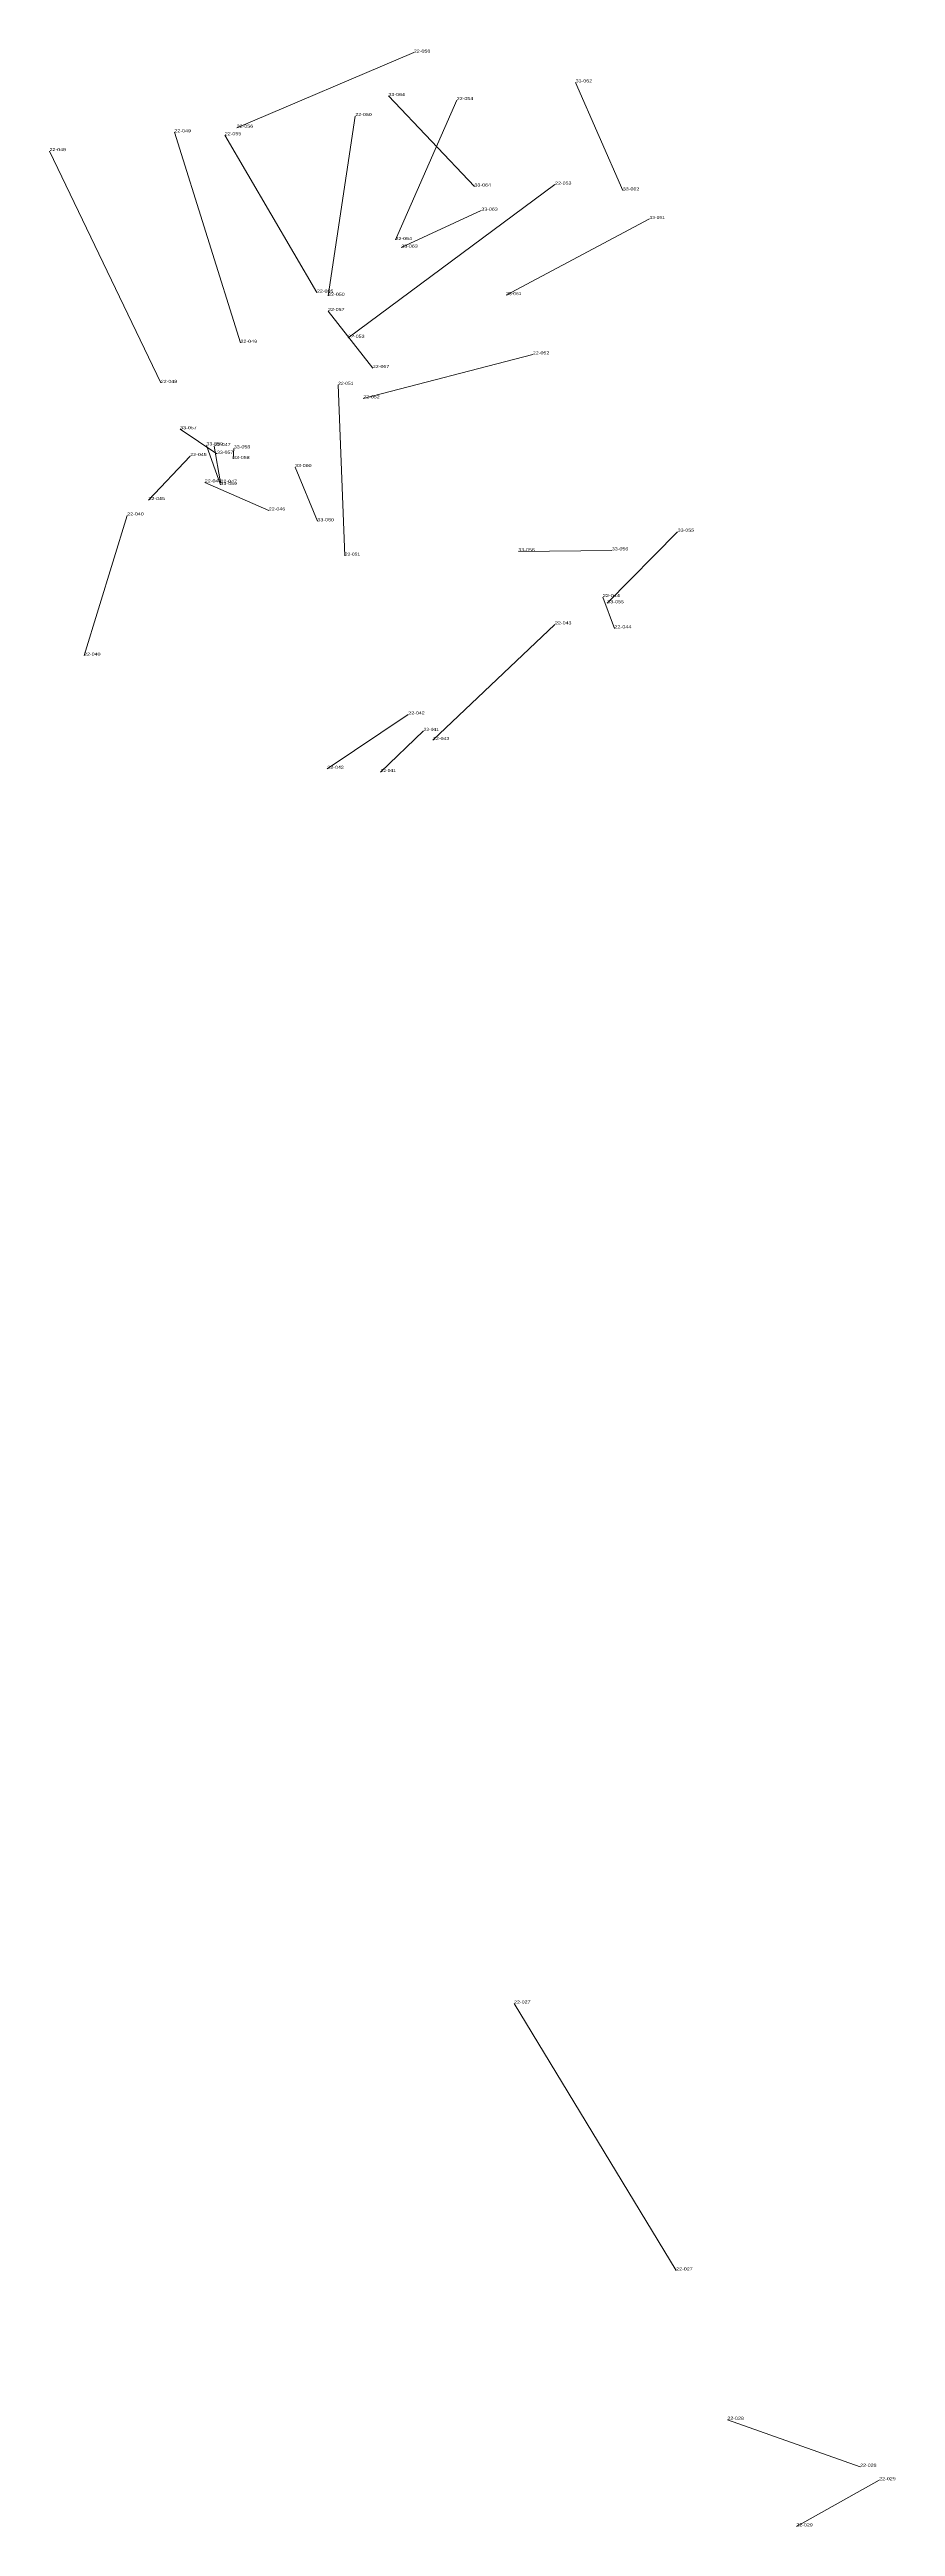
# Model space of a CAD drawing. Header units: metres. Extents: x 571156 to 607184, y 703608 to 727431.
# Drawn here: x 590095 to 590652, y 714908 to 716539 of the extents above; entities that cross this region are included whole.
import ezdxf

# ---------------------------------------------------------------- set-up
doc = ezdxf.new("R2010")
doc.units = ezdxf.units.M
doc.header["$LTSCALE"] = 0.8
doc.layers.add('60', color=7, linetype='Continuous', lineweight=13)
doc.layers.add('61', color=7, linetype='Continuous')

msp = doc.modelspace()

# ---------------------------------------------------------------- linework, layer by layer
at = {"layer": '60'}
for p, q in [((590218.63, 716487.54), (590335.22, 716536.97)), ((590375.15, 716448.83), (590318.53, 716508.43)), ((590323.17, 716413.63), (590363.47, 716505.72)), ((590472.77, 716446.22), (590441.7, 716517.37)), ((590278.87, 716376.89), (590296.69, 716495.23)), ((590168.64, 716319.56), (590095.47, 716472.11)), ((590221.17, 716345.93), (590177.67, 716484.53)), ((590210.8, 716482.6), (590271.43, 716378.99)), ((590291.95, 716349.22), (590428.12, 716450.06)), ((590379.62, 716432.94), (590326.98, 716408.6)), ((590490.38, 716427.47), (590396.01, 716377.31)), ((590278.75, 716366.87), (590308.25, 716329.33)), ((590301.92, 716309.38), (590413.56, 716338.32)), ((590285.45, 716318.27), (590289.84, 716205.82)), ((590181.48, 716289.07), (590205.63, 716272.9)), ((590207.92, 716252.35), (590198.72, 716278.45)), ((590208, 716253.77), (590203.78, 716277.96)), ((590216.27, 716269.51), (590216.74, 716276.42)), ((590188.05, 716271.41), (590160.54, 716242.42)), ((590257.05, 716264.18), (590271.76, 716228.45)), ((590197.69, 716254.02), (590239.75, 716235.57)), ((590146.63, 716232.29), (590118.16, 716140)), ((590508.85, 716221.6), (590462.56, 716174.52)), ((590465.52, 716209.28), (590404.02, 716208.67)), ((590467.21, 716157.98), (590459.59, 716178.53)), ((590347.78, 716084.46), (590428.12, 716160.55)), ((590331.58, 716101.27), (590278.28, 716065.5)), ((590341.68, 716090.48), (590313.38, 716063.36)), ((590507.89, 715077), (590401.15, 715252.71)), ((590628.9, 714947.78), (590541.57, 714978.72)), ((590641.52, 714938.92), (590586.95, 714908.5))]:
    msp.add_line(p, q, dxfattribs=at)

# ---------------------------------------------------------------- texts
for s, width, p in [('22-056', 1.3, (590335.22, 716536.97)), ('33-062', 1.3, (590441.7, 716517.37)), ('33-064', 1.3, (590318.53, 716508.43)), ('22-054', 1.3, (590363.47, 716505.72)), ('22-050', 1.3, (590296.69, 716495.23)), ('22-048', 1.3, (590095.47, 716472.11)), ('22-049', 1.3, (590177.67, 716484.53)), ('22-053', 1.3, (590428.12, 716450.06)), ('33-063', 1.3, (590326.98, 716408.6)), ('22-055', 1.3, (590271.43, 716378.99)), ('33-061', 1.2, (590396.01, 716377.31)), ('22-052', 1.3, (590413.56, 716338.32)), ('22-057', 1.3, (590308.25, 716329.33)), ('33-059', 1.3, (590198.72, 716278.45)), ('22-047', 1.3, (590203.78, 716277.96)), ('33-057', 1.3, (590205.63, 716272.9)), ('33-058', 1.3, (590216.74, 716276.42)), ('22-045', 1.3, (590160.54, 716242.42)), ('22-046', 1.3, (590239.75, 716235.57)), ('33-060', 1.3, (590271.76, 716228.45)), ('33-056', 1.3, (590404.02, 716208.67)), ('22-051', 1.2, (590289.84, 716205.82)), ('22-044', 1.35, (590459.59, 716178.53)), ('22-043', 1.3, (590428.12, 716160.55)), ('33-055', 1.3, (590462.56, 716174.52)), ('22-040', 1.3, (590118.16, 716140)), ('22-042', 1.3, (590278.28, 716065.5)), ('22-041', 1.2, (590313.38, 716063.36)), ('22-027', 1.3, (590401.15, 715252.71)), ('22-028', 1.3, (590541.57, 714978.72)), ('22-029', 1.3, (590586.95, 714908.5))]:
    msp.add_text(s, height=2, dxfattribs=dict(at, width=width)).set_placement(p)
at = {"layer": '61'}
for s, width, p in [('22-056', 1.3, (590218.63, 716487.54)), ('22-055', 1.3, (590210.8, 716482.6)), ('33-064', 1.3, (590375.15, 716448.83)), ('33-062', 1.3, (590472.77, 716446.22)), ('33-063', 1.3, (590379.62, 716432.94)), ('33-061', 1.2, (590490.38, 716427.47)), ('22-054', 1.3, (590323.17, 716413.63)), ('22-050', 1.3, (590278.87, 716376.89)), ('22-057', 1.3, (590278.75, 716366.87)), ('22-049', 1.3, (590221.17, 716345.93)), ('22-053', 1.3, (590291.95, 716349.22)), ('22-048', 1.3, (590168.64, 716319.56)), ('22-051', 1.2, (590285.45, 716318.27)), ('22-052', 1.3, (590301.92, 716309.38)), ('33-057', 1.3, (590181.48, 716289.07)), ('22-045', 1.3, (590188.05, 716271.41)), ('33-058', 1.3, (590216.27, 716269.51)), ('33-060', 1.3, (590257.05, 716264.18)), ('22-046', 1.3, (590197.69, 716254.02)), ('33-059', 1.3, (590207.92, 716252.35)), ('22-047', 1.3, (590208, 716253.77)), ('22-040', 1.3, (590146.63, 716232.29)), ('33-056', 1.3, (590465.52, 716209.28)), ('33-055', 1.3, (590508.85, 716221.6)), ('22-044', 1.35, (590467.21, 716157.98)), ('22-042', 1.3, (590331.58, 716101.27)), ('22-041', 1.2, (590341.68, 716090.48)), ('22-043', 1.3, (590347.78, 716084.46)), ('22-027', 1.3, (590507.89, 715077)), ('22-028', 1.3, (590628.9, 714947.78)), ('22-029', 1.3, (590641.52, 714938.92))]:
    msp.add_text(s, height=2, dxfattribs=dict(at, width=width)).set_placement(p)

doc.saveas('drawing.dxf')
